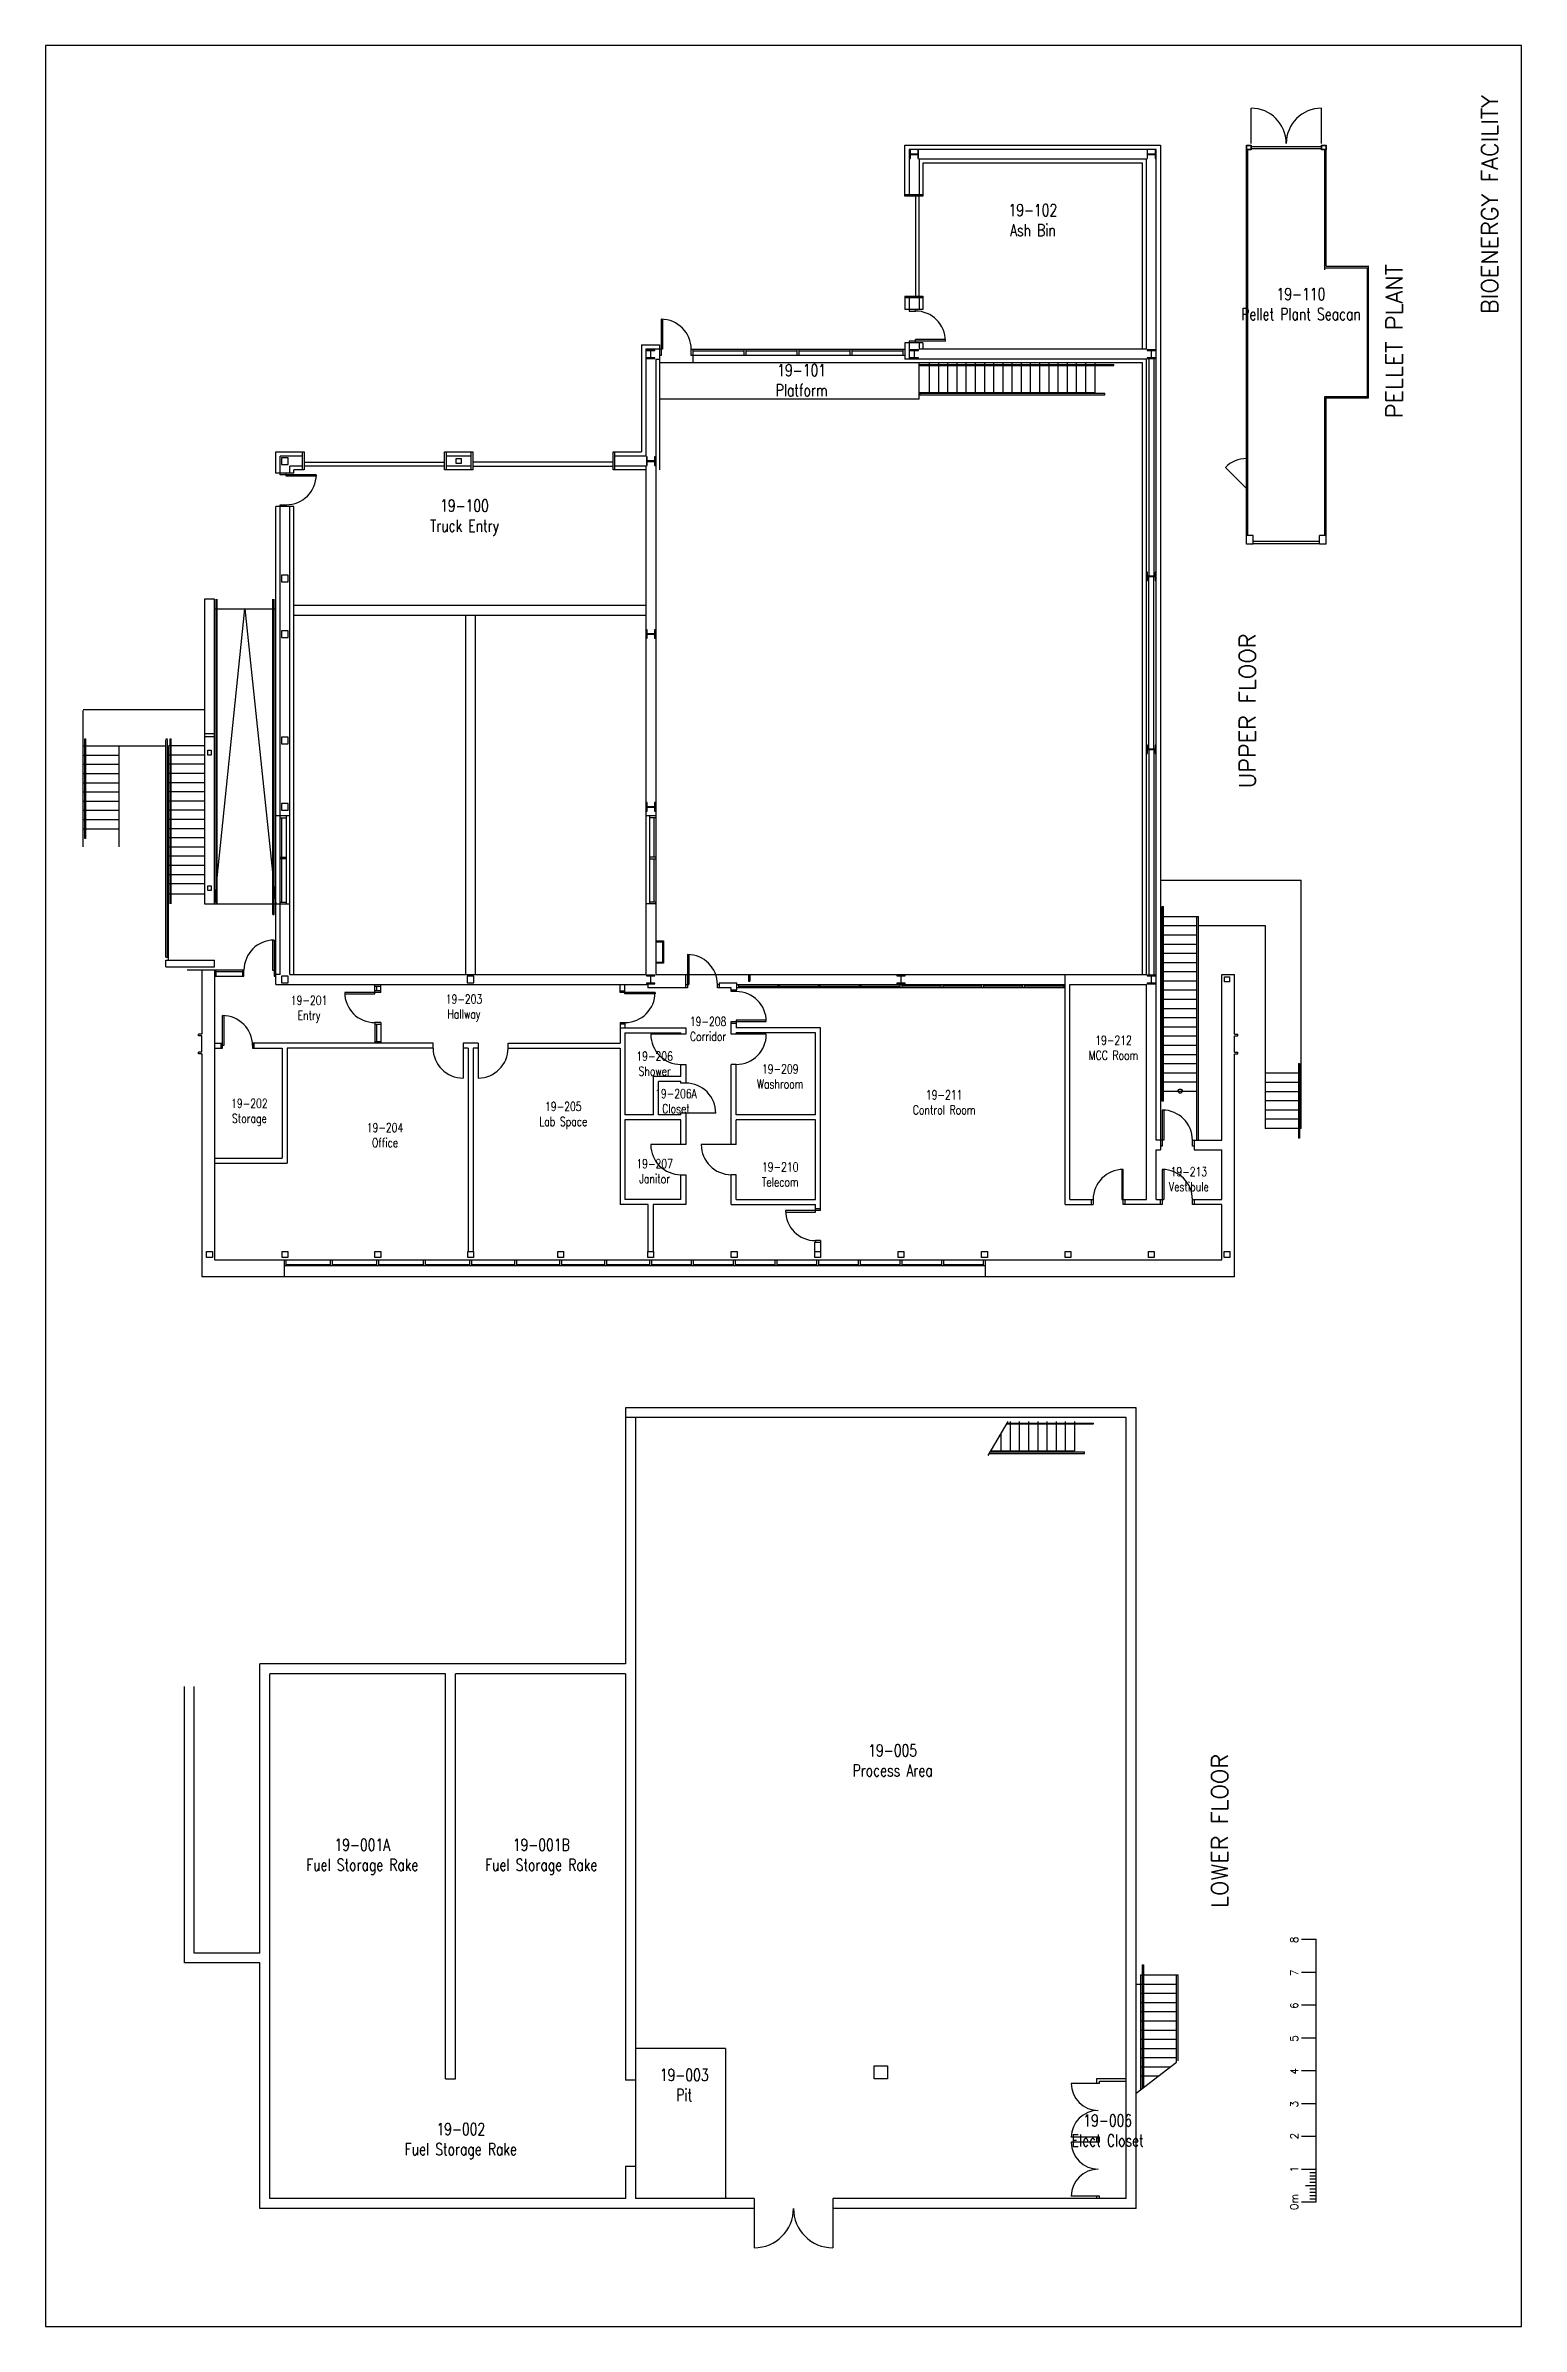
# Model space of a CAD drawing. Extents: x 11182 to 734459, y -1391328 to 152085.
# Drawn here: x 484886 to 529815, y -1230429 to -1160992 of the extents above; entities that cross this region are included whole.
import ezdxf
from ezdxf.enums import TextEntityAlignment as Align

# ---------------------------------------------------------------- set-up
doc = ezdxf.new("R2010")
doc.units = 0
doc.header["$LTSCALE"] = 500
doc.header["$MEASUREMENT"] = 0
doc.layers.get('0').update_dxf_attribs({"linetype": 'CONTINUOUS'})
doc.layers.add('0_Defpoints', color=106, linetype='CONTINUOUS', plot=False)
for name, color, linetype in [('0_room_data', 7, 'CONTINUOUS'), ('0_text', 7, 'CONTINUOUS'), ('1_Wall_Exist', 251, 'CONTINUOUS'), ('3_Text', 7, 'CONTINUOUS')]:
    doc.layers.add(name, color=color, linetype=linetype)
doc.styles.add('1_200', font='simplex.shx', dxfattribs={"width": 0.75, "height": 460})
doc.styles.get("Standard").update_dxf_attribs({"font": 'ROMANS', "height": 200})

msp = doc.modelspace()

# ---------------------------------------------------------------- texts
at = {"layer": '0_text'}
msp.add_text('BIOENERGY FACILITY', height=500, rotation=90, dxfattribs=at).set_placement((529102, -1169165))
for s, p in [('8', (522899, -1218664)), ('7', (522899, -1219664)), ('6', (522899, -1220664)), ('5', (522899, -1221664)), ('4', (522899, -1222664)), ('3', (522899, -1223664)), ('2', (522899, -1224641)), ('1', (522899, -1225641)), ('0m', (522899, -1226641))]:
    msp.add_text(s, height=231, rotation=90, dxfattribs=at).set_placement(p, align=Align.MIDDLE_CENTER)
at = {"layer": '0_text', "char_height": 500, "width": 17006.23, "attachment_point": 1, "rotation": 90}
for s, insert in [('PELLET PLANT', (525691, -1172335)), ('UPPER FLOOR', (521224, -1183602)), ('LOWER FLOOR', (520381, -1217692))]:
    msp.add_mtext(s, dxfattribs=dict(at, insert=insert))

# ---------------------------------------------------------------- blocks, each defined once
blk = doc.blocks.new('room_data')
at = {"layer": '3_Text', "style": '1_200', "width": 0.75}
for tag, p in [('ROOMNUM', (0, 0)), ('ROOMUSE', (0, -575))]:
    blk.add_attdef(tag, text='', height=345, dxfattribs=at).set_placement(p, align=Align.MIDDLE_CENTER)

# ---------------------------------------------------------------- linework, layer by layer
for p, q in [((523124, -1218641), (523569, -1218641)), ((523569, -1226641), (523569, -1218641)), ((523124, -1219641), (523569, -1219641)), ((523124, -1220641), (523569, -1220641)), ((523124, -1221641), (523569, -1221641)), ((523124, -1222641), (523569, -1222641)), ((523124, -1223641), (523569, -1223641)), ((523124, -1224641), (523569, -1224641)), ((523124, -1225641), (523569, -1225641)), ((523238, -1226141), (523569, -1226141)), ((523370, -1225741), (523569, -1225741)), ((523370, -1225841), (523569, -1225841)), ((523370, -1225941), (523569, -1225941)), ((523370, -1226041), (523569, -1226041)), ((523370, -1226241), (523569, -1226241)), ((523124, -1226641), (523569, -1226641)), ((523370, -1226341), (523569, -1226341)), ((523370, -1226441), (523569, -1226441)), ((523370, -1226541), (523569, -1226541))]:
    msp.add_line(p, q)
at = {"layer": '0_Defpoints'}
msp.add_lwpolyline([(484886, -1230429), (529815, -1230429), (529815, -1160992), (484886, -1160992)], close=True, dxfattribs=at)
at = {"layer": '1_Wall_Exist'}
for p, q in [((521584, -1163970), (521584, -1162898)), ((523729, -1163970), (523729, -1162898)), ((511046, -1164020), (518833, -1164020)), ((511046, -1165573), (511046, -1164020)), ((518700, -1164153), (511180, -1164153)), ((511180, -1164153), (511180, -1165523)), ((511217, -1164175), (511200, -1164175)), ((511200, -1164175), (511200, -1164431)), ((511200, -1164431), (511217, -1164431)), ((511217, -1164298), (511217, -1164175)), ((511443, -1164298), (511217, -1164298)), ((511217, -1164431), (511217, -1164309)), ((511217, -1164309), (511443, -1164309)), ((511460, -1164175), (511443, -1164175)), ((511443, -1164175), (511443, -1164298)), ((511443, -1164309), (511443, -1164431)), ((511443, -1164431), (511460, -1164431)), ((511460, -1164431), (511460, -1164175)), ((518400, -1164453), (511480, -1164453)), ((511480, -1164453), (511480, -1165523)), ((518400, -1170238), (518400, -1164453)), ((518437, -1164175), (518420, -1164175)), ((518420, -1164175), (518420, -1164431)), ((518420, -1164431), (518437, -1164431)), ((518437, -1164298), (518437, -1164175)), ((518663, -1164298), (518437, -1164298)), ((518437, -1164431), (518437, -1164309)), ((518437, -1164309), (518663, -1164309)), ((518680, -1164175), (518663, -1164175)), ((518663, -1164175), (518663, -1164298)), ((518663, -1164309), (518663, -1164431)), ((518663, -1164431), (518680, -1164431)), ((518680, -1164431), (518680, -1164175)), ((518700, -1194313), (518700, -1164153)), ((518833, -1164020), (518833, -1194613)), ((521447, -1176166), (521447, -1164020)), ((521447, -1164020), (521587, -1164020)), ((521587, -1164160), (521447, -1164160)), ((521457, -1164150), (521457, -1164030)), ((521457, -1164030), (521577, -1164030)), ((521577, -1164150), (521457, -1164150)), ((521485, -1175905), (521485, -1164160)), ((521577, -1164030), (521577, -1164150)), ((521587, -1164020), (521587, -1164160)), ((523732, -1164075), (521587, -1164075)), ((521587, -1164125), (523732, -1164125)), ((523732, -1164160), (523732, -1164020)), ((523732, -1164020), (523872, -1164020)), ((523872, -1164160), (523732, -1164160)), ((523742, -1164150), (523742, -1164030)), ((523742, -1164030), (523862, -1164030)), ((523862, -1164150), (523742, -1164150)), ((523835, -1167817), (523835, -1164160)), ((523862, -1164030), (523862, -1164150)), ((523874, -1167710), (523872, -1164020)), ((523872, -1164020), (523872, -1164160)), ((518285, -1164568), (511595, -1164568)), ((511595, -1164568), (511595, -1165573)), ((518285, -1170238), (518285, -1164568)), ((511046, -1165523), (511595, -1165523)), ((511595, -1165573), (511046, -1165573)), ((511365, -1165573), (511365, -1168623)), ((511480, -1168623), (511480, -1165573)), ((523839, -1167755), (525127, -1167755)), ((523874, -1167710), (525174, -1167710)), ((525127, -1171672), (525126, -1167755)), ((525164, -1171713), (525164, -1167710)), ((525127, -1168206), (525165, -1168206)), ((525146, -1169111), (525146, -1168206)), ((511046, -1168623), (511046, -1169022)), ((511046, -1168623), (511595, -1168623)), ((511595, -1168673), (511046, -1168673)), ((511595, -1169022), (511046, -1169022)), ((511180, -1168673), (511180, -1169072)), ((511180, -1169072), (511365, -1169072)), ((511365, -1169072), (511365, -1169022)), ((511480, -1168673), (511480, -1169022)), ((511595, -1168623), (511595, -1169022)), ((525127, -1169111), (525165, -1169111)), ((503625, -1169323), (503625, -1170424)), ((503670, -1169323), (503670, -1170238)), ((511180, -1169987), (511180, -1170538)), ((512280, -1169987), (511180, -1169987)), ((512280, -1169942), (511365, -1169942)), ((511365, -1170038), (511365, -1169942)), ((512280, -1169987), (512280, -1169942)), ((503026, -1170105), (503575, -1170105)), ((503026, -1170105), (503026, -1173357)), ((503670, -1170238), (503160, -1170238)), ((503160, -1170238), (503160, -1173491)), ((503438, -1170256), (503182, -1170256)), ((503182, -1170256), (503182, -1170273)), ((503182, -1170273), (503304, -1170273)), ((503304, -1170499), (503182, -1170499)), ((503182, -1170499), (503182, -1170516)), ((503182, -1170516), (503438, -1170516)), ((503304, -1170273), (503304, -1170499)), ((503315, -1170499), (503315, -1170273)), ((503315, -1170273), (503438, -1170273)), ((503438, -1170499), (503315, -1170499)), ((503438, -1170273), (503438, -1170256)), ((503438, -1170516), (503438, -1170499)), ((503460, -1170538), (503575, -1170538)), ((503460, -1170538), (503460, -1189271)), ((503575, -1170105), (503575, -1173906)), ((503625, -1170424), (503575, -1170424)), ((518285, -1170653), (503575, -1170653)), ((504540, -1170238), (511046, -1170238)), ((504540, -1170424), (504540, -1170238)), ((511046, -1170424), (504540, -1170424)), ((504591, -1170238), (504591, -1170653)), ((504591, -1170288), (506154, -1170288)), ((506154, -1170424), (506154, -1170238)), ((506205, -1170238), (506205, -1170424)), ((506205, -1170288), (507768, -1170288)), ((507768, -1170424), (507768, -1170238)), ((507819, -1170238), (507819, -1170424)), ((507819, -1170288), (509382, -1170288)), ((509382, -1170424), (509382, -1170238)), ((509432, -1170238), (509432, -1170424)), ((509432, -1170288), (510995, -1170288)), ((510995, -1170424), (510995, -1170238)), ((511046, -1170038), (511046, -1170538)), ((511595, -1170038), (511046, -1170038)), ((518400, -1170538), (511046, -1170538)), ((511458, -1170256), (511202, -1170256)), ((511202, -1170256), (511202, -1170273)), ((511202, -1170273), (511325, -1170273)), ((511325, -1170499), (511202, -1170499)), ((511202, -1170499), (511202, -1170516)), ((511202, -1170516), (511458, -1170516)), ((511325, -1170273), (511325, -1170499)), ((511336, -1170499), (511336, -1170273)), ((511336, -1170273), (511458, -1170273)), ((511458, -1170499), (511336, -1170499)), ((511458, -1170273), (511458, -1170256)), ((511458, -1170516), (511458, -1170499)), ((511480, -1170038), (511480, -1170238)), ((518400, -1170238), (511480, -1170238)), ((511480, -1171753), (511480, -1170653)), ((511485, -1170703), (517405, -1170703)), ((511485, -1170733), (511485, -1170703)), ((511595, -1170038), (511595, -1170238)), ((511785, -1170653), (511785, -1170703)), ((512065, -1170653), (512065, -1170703)), ((512345, -1170653), (512345, -1170703)), ((512625, -1170653), (512625, -1170703)), ((512905, -1170653), (512905, -1170703)), ((513185, -1170653), (513185, -1170703)), ((513465, -1170653), (513465, -1170703)), ((513745, -1170653), (513745, -1170703)), ((514025, -1170653), (514025, -1170703)), ((514305, -1170653), (514305, -1170703)), ((514585, -1170653), (514585, -1170703)), ((514865, -1170653), (514865, -1170703)), ((515145, -1170653), (515145, -1170703)), ((515425, -1170653), (515425, -1170703)), ((515705, -1170653), (515705, -1170703)), ((515985, -1170653), (515985, -1170703)), ((516265, -1170653), (516265, -1170703)), ((516545, -1170653), (516545, -1170703)), ((516825, -1170653), (516825, -1170703)), ((517405, -1170733), (517405, -1170703)), ((518285, -1189273), (518285, -1170653)), ((518400, -1189273), (518400, -1170538)), ((518678, -1170256), (518422, -1170256)), ((518422, -1170256), (518422, -1170273)), ((518422, -1170273), (518544, -1170273)), ((518544, -1170499), (518422, -1170499)), ((518422, -1170499), (518422, -1170516)), ((518422, -1170516), (518678, -1170516)), ((518474, -1170510), (518474, -1177147)), ((518544, -1170273), (518544, -1170499)), ((518555, -1170499), (518555, -1170273)), ((518555, -1170273), (518678, -1170273)), ((518678, -1170499), (518555, -1170499)), ((518626, -1170510), (518626, -1177147)), ((518678, -1170273), (518678, -1170256)), ((518678, -1170516), (518678, -1170499)), ((521444, -1170178), (521481, -1170178)), ((511485, -1170733), (517405, -1170733)), ((511785, -1170733), (511785, -1171553)), ((512065, -1170733), (512065, -1171553)), ((512345, -1170733), (512345, -1171553)), ((512625, -1170733), (512625, -1171553)), ((512905, -1170733), (512905, -1171553)), ((513185, -1170733), (513185, -1171553)), ((513465, -1170733), (513465, -1171553)), ((513745, -1170733), (513745, -1171553)), ((514025, -1170733), (514025, -1171553)), ((514305, -1170733), (514305, -1171553)), ((514585, -1170733), (514585, -1171553)), ((514865, -1170733), (514865, -1171553)), ((515145, -1170733), (515145, -1171553)), ((515425, -1170733), (515425, -1171553)), ((515705, -1170733), (515705, -1171553)), ((515985, -1170733), (515985, -1171553)), ((516265, -1170733), (516265, -1171553)), ((516545, -1170733), (516545, -1171553)), ((516825, -1170733), (516825, -1171553)), ((521444, -1171378), (521481, -1171378)), ((511480, -1171753), (503575, -1171753)), ((511480, -1171553), (516825, -1171553)), ((511505, -1171578), (517130, -1171578)), ((511505, -1171578), (511505, -1171628)), ((511505, -1171628), (517130, -1171628)), ((517130, -1171628), (517130, -1171578)), ((523832, -1171675), (525127, -1171672)), ((523835, -1175905), (523832, -1171675)), ((523864, -1171713), (525164, -1171713)), ((523872, -1176166), (523870, -1171713)), ((491891, -1173357), (492759, -1173357, 0)), ((491891, -1174006), (491891, -1173357)), ((492709, -1173906, 0), (492709, -1173357, 0)), ((492759, -1173357, 0), (492759, -1173906, 0)), ((497026, -1173357, 0), (497893, -1173357, 0)), ((497026, -1173906, 0), (497026, -1173357, 0)), ((497076, -1173357, 0), (497076, -1173906, 0)), ((497843, -1173906, 0), (497843, -1173357, 0)), ((497893, -1173357, 0), (497893, -1173906, 0)), ((502160, -1173357, 0), (503024, -1173357)), ((502160, -1173906, 0), (502160, -1173357, 0)), ((502210, -1173357, 0), (502210, -1173906, 0)), ((492440, -1174006), (491891, -1174006)), ((492709, -1173491), (492025, -1173491)), ((492025, -1174057), (492025, -1173491)), ((493125, -1174057), (492025, -1174057)), ((492274, -1173542), (492071, -1173542)), ((492071, -1173542), (492071, -1173745)), ((492071, -1173745), (492274, -1173745)), ((492210, -1174102), (492210, -1174006)), ((493125, -1174102), (492210, -1174102)), ((492274, -1173745), (492274, -1173542)), ((492709, -1173791), (492325, -1173791)), ((492325, -1174006), (492325, -1173795)), ((492759, -1173906, 0), (492440, -1173906)), ((492440, -1174006), (492440, -1173906)), ((492759, -1173676), (497026, -1173676)), ((497026, -1173791), (492759, -1173791)), ((493125, -1174057), (493125, -1174102)), ((497893, -1173906, 0), (497026, -1173906, 0)), ((497843, -1173491), (497076, -1173491)), ((497843, -1173791), (497076, -1173791)), ((497384, -1173567), (497536, -1173567)), ((497384, -1173719), (497384, -1173567)), ((497536, -1173719), (497384, -1173719)), ((497536, -1173567), (497536, -1173719)), ((502160, -1173676), (497893, -1173676)), ((497893, -1173791), (502160, -1173791)), ((503158, -1173906), (502160, -1173906, 0)), ((503158, -1173491), (502210, -1173491)), ((503158, -1173791), (502210, -1173791)), ((503160, -1173791), (503160, -1189273)), ((503197, -1173515), (503180, -1173515)), ((503180, -1173515), (503180, -1173771)), ((503180, -1173771), (503197, -1173771)), ((503197, -1173638), (503197, -1173515)), ((503423, -1173638), (503197, -1173638)), ((503197, -1173771), (503197, -1173649)), ((503197, -1173649), (503423, -1173649)), ((503440, -1173515), (503423, -1173515)), ((503423, -1173515), (503423, -1173638)), ((503423, -1173649), (503423, -1173771)), ((503423, -1173771), (503440, -1173771)), ((503440, -1173771), (503440, -1173515)), ((521445, -1174472), (520805, -1173832)), ((521445, -1173569), (521482, -1173569)), ((521464, -1174472), (521464, -1173567)), ((521445, -1174472), (521483, -1174472)), ((491891, -1189573, 0), (491891, -1175022)), ((492440, -1175022), (491891, -1175022)), ((492025, -1189273), (492025, -1174972)), ((492025, -1174972), (492210, -1174972)), ((492210, -1174972), (492210, -1175022)), ((492325, -1189273), (492325, -1175022)), ((492440, -1189273), (492440, -1175022)), ((521654, -1175906), (521445, -1175906)), ((521654, -1176167), (521445, -1176167)), ((521654, -1176167), (521654, -1175906)), ((523664, -1176087), (521656, -1176087)), ((523664, -1176158), (521656, -1176158)), ((523664, -1176166), (523664, -1175905)), ((523872, -1175905), (523664, -1175905)), ((523872, -1176166), (523664, -1176166)), ((492274, -1177115), (492071, -1177115)), ((492071, -1177115), (492071, -1177318)), ((492071, -1177318), (492274, -1177318)), ((492274, -1177318), (492274, -1177115)), ((518437, -1177023), (518420, -1177023)), ((518420, -1177023), (518420, -1177279)), ((518420, -1177279), (518437, -1177279)), ((518437, -1177145), (518437, -1177023)), ((518663, -1177145), (518437, -1177145)), ((518437, -1177279), (518437, -1177156)), ((518437, -1177156), (518663, -1177156)), ((518474, -1182410), (518474, -1177154)), ((518626, -1182410), (518626, -1177154)), ((518680, -1177023), (518663, -1177023)), ((518663, -1177023), (518663, -1177145)), ((518663, -1177156), (518663, -1177279)), ((518663, -1177279), (518680, -1177279)), ((518680, -1177279), (518680, -1177023)), ((489725, -1177840), (489725, -1187118)), ((490025, -1177840, 0), (489725, -1177840, 0)), ((490025, -1187118), (490025, -1177840)), ((490025, -1178140, 0), (491891, -1178140, 0)), ((490025, -1187118, 0), (490950, -1178140, 0)), ((490075, -1187118), (490075, -1177840, 0)), ((490113, -1187118), (490113, -1177840, 0)), ((490950, -1178140, 0), (491891, -1187118, 0)), ((491803, -1187440), (491803, -1177840, 0)), ((491841, -1187440), (491841, -1177840, 0)), ((503160, -1178038), (492440, -1178038)), ((503158, -1178338), (492440, -1178338)), ((497675, -1189273), (497675, -1178338)), ((497975, -1189273), (497975, -1178338)), ((492274, -1178806), (492071, -1178806)), ((492071, -1178806), (492071, -1179009)), ((492071, -1179009), (492274, -1179009)), ((492274, -1179009), (492274, -1178806)), ((503197, -1178779), (503180, -1178779)), ((503180, -1178779), (503180, -1179035)), ((503180, -1179035), (503197, -1179035)), ((503197, -1178902), (503197, -1178779)), ((503423, -1178902), (503197, -1178902)), ((503197, -1179035), (503197, -1178913)), ((503197, -1178913), (503423, -1178913)), ((503440, -1178779), (503423, -1178779)), ((503423, -1178779), (503423, -1178902)), ((503423, -1178913), (503423, -1179035)), ((503423, -1179035), (503440, -1179035)), ((503440, -1179035), (503440, -1178779)), ((489725, -1181213, 0), (486025, -1181213, 0)), ((486025, -1185382), (486025, -1181235)), ((486025, -1182313, 0), (488550, -1182313, 0)), ((486075, -1185133), (486075, -1182101)), ((486075, -1182101, 0), (486113, -1182101)), ((486113, -1185133), (486113, -1182101)), ((487125, -1185382), (487125, -1182335)), ((488550, -1182101, 0), (488600, -1182101, 0)), ((488550, -1188740), (488550, -1182123)), ((488600, -1188740), (488600, -1182123)), ((488675, -1182313, 0), (488625, -1182313, 0)), ((488625, -1188840), (488625, -1182335)), ((488675, -1187118), (488675, -1182101)), ((488675, -1182101, 0), (488713, -1182101)), ((488713, -1187118), (488713, -1182101)), ((489725, -1182313, 0), (488713, -1182313, 0)), ((490025, -1181940), (489725, -1181940)), ((490025, -1182040), (489725, -1182040)), ((489820, -1182440), (489930, -1182440)), ((489820, -1182590), (489820, -1182440)), ((489930, -1182440), (489930, -1182590)), ((492274, -1182047), (492071, -1182047)), ((492071, -1182047), (492071, -1182250)), ((492071, -1182250), (492274, -1182250)), ((492274, -1182250), (492274, -1182047)), ((518437, -1182285), (518420, -1182285)), ((518420, -1182285), (518420, -1182541)), ((518437, -1182407), (518437, -1182285)), ((518663, -1182407), (518437, -1182407)), ((518437, -1182541), (518437, -1182418)), ((518437, -1182418), (518663, -1182418)), ((518474, -1182416), (518474, -1189299)), ((518626, -1182416), (518626, -1189299)), ((518680, -1182285), (518663, -1182285)), ((518663, -1182285), (518663, -1182407)), ((518663, -1182418), (518663, -1182541)), ((518680, -1182541), (518680, -1182285)), ((486025, -1182593, 0), (487125, -1182593, 0)), ((486025, -1182873, 0), (487125, -1182873, 0)), ((486025, -1183153, 0), (487125, -1183153, 0)), ((488675, -1182593, 0), (488625, -1182593, 0)), ((488675, -1182873, 0), (488625, -1182873, 0)), ((488675, -1183153, 0), (488625, -1183153, 0)), ((489725, -1182593, 0), (488713, -1182593, 0)), ((489725, -1182873, 0), (488713, -1182873, 0)), ((489725, -1183153, 0), (488713, -1183153, 0)), ((489930, -1182590), (489820, -1182590)), ((518420, -1182541), (518437, -1182541)), ((518663, -1182541), (518680, -1182541)), ((486025, -1183433, 0), (487125, -1183433, 0)), ((486025, -1183713, 0), (487125, -1183713, 0)), ((488675, -1183433, 0), (488625, -1183433, 0)), ((488675, -1183713, 0), (488625, -1183713, 0)), ((489725, -1183433, 0), (488713, -1183433, 0)), ((489725, -1183713, 0), (488713, -1183713, 0)), ((486025, -1183993, 0), (487125, -1183993, 0)), ((486025, -1184273, 0), (487125, -1184273, 0)), ((486025, -1184553, 0), (487125, -1184553, 0)), ((488675, -1183993, 0), (488625, -1183993, 0)), ((488675, -1184273, 0), (488625, -1184273, 0)), ((488675, -1184553, 0), (488625, -1184553, 0)), ((489725, -1183993, 0), (488713, -1183993, 0)), ((489725, -1184273, 0), (488713, -1184273, 0)), ((489725, -1184553, 0), (488713, -1184553, 0)), ((492325, -1184446), (491891, -1184446)), ((492025, -1184497), (492210, -1184497)), ((492274, -1184066), (492071, -1184066)), ((492071, -1184066), (492071, -1184269)), ((492071, -1184269), (492274, -1184269)), ((492075, -1185698, 0), (492075, -1184497)), ((492210, -1184446), (492210, -1187118)), ((492274, -1184269), (492274, -1184066)), ((503460, -1184446), (503160, -1184446)), ((503197, -1184039), (503180, -1184039)), ((503180, -1184039), (503180, -1184295)), ((503180, -1184295), (503197, -1184295)), ((503197, -1184162), (503197, -1184039)), ((503423, -1184162), (503197, -1184162)), ((503197, -1184295), (503197, -1184173)), ((503197, -1184173), (503423, -1184173)), ((503274, -1184446), (503274, -1187118)), ((503460, -1184497), (503274, -1184497)), ((503410, -1185698, 0), (503410, -1184497)), ((503440, -1184039), (503423, -1184039)), ((503423, -1184039), (503423, -1184162)), ((503423, -1184173), (503423, -1184295)), ((503423, -1184295), (503440, -1184295)), ((503440, -1184295), (503440, -1184039)), ((486025, -1184833, 0), (487125, -1184833, 0)), ((486113, -1185133), (486075, -1185133, 0)), ((488675, -1184833, 0), (488625, -1184833, 0)), ((488675, -1185113, 0), (488625, -1185113, 0)), ((489725, -1184833, 0), (488713, -1184833, 0)), ((489725, -1185113, 0), (488713, -1185113, 0)), ((488675, -1185393, 0), (488625, -1185393, 0)), ((488675, -1185673, 0), (488625, -1185673, 0)), ((488675, -1185953, 0), (488625, -1185953, 0)), ((489725, -1185393, 0), (488713, -1185393, 0)), ((489725, -1185673, 0), (488713, -1185673, 0)), ((489725, -1185953, 0), (488713, -1185953, 0)), ((492025, -1185698, 0), (492210, -1185698, 0)), ((492210, -1185749, 0), (492025, -1185749, 0)), ((492075, -1187067, 0), (492075, -1185749, 0)), ((503460, -1185698, 0), (503274, -1185698, 0)), ((503274, -1185749, 0), (503460, -1185749, 0)), ((503410, -1187067, 0), (503410, -1185749, 0)), ((488675, -1186233, 0), (488625, -1186233, 0)), ((488675, -1186513, 0), (488625, -1186513, 0)), ((489725, -1186233, 0), (488713, -1186233, 0)), ((489725, -1186513, 0), (488713, -1186513, 0)), ((489820, -1186568), (489930, -1186568)), ((489820, -1186718), (489820, -1186568)), ((489930, -1186568), (489930, -1186718)), ((518833, -1186403), (523115, -1186403)), ((523115, -1193959, 0), (523115, -1186403, 0)), ((488625, -1186818, 0), (488675, -1186818, 0)), ((488713, -1186818, 0), (489725, -1186818, 0)), ((489725, -1187118), (491803, -1187118)), ((489930, -1186718), (489820, -1186718)), ((491841, -1187118), (492325, -1187118)), ((492025, -1187067), (492210, -1187067)), ((503460, -1187118), (503160, -1187118)), ((503460, -1187067), (503274, -1187067)), ((518883, -1193123), (518883, -1187203)), ((518883, -1187203), (518921, -1187203)), ((518921, -1193123), (518921, -1187203)), ((491803, -1187440), (491841, -1187440)), ((518833, -1187503), (518883, -1187503)), ((518833, -1187783), (518883, -1187783)), ((518833, -1188063, 0), (518883, -1188063, 0)), ((518921, -1187503), (519983, -1187503)), ((518921, -1187783), (519933, -1187783)), ((518921, -1188063, 0), (519933, -1188063, 0)), ((519933, -1194323), (519933, -1187503)), ((519983, -1194323), (519983, -1187503)), ((519983, -1187783), (522015, -1187783)), ((522015, -1187783, 0), (522015, -1193959, 0)), ((488550, -1188740), (488600, -1188740)), ((491840, -1188225), (491795, -1188225)), ((491795, -1188225), (491795, -1189140)), ((491840, -1188225), (491840, -1189326)), ((503460, -1188248), (503696, -1188248)), ((503460, -1188273), (503671, -1188273)), ((503671, -1188273), (503671, -1188904)), ((503696, -1188248), (503696, -1188929)), ((504425, -1188663), (504470, -1188663)), ((504425, -1188663), (504425, -1189678)), ((504470, -1188663), (504470, -1189578)), ((518833, -1188343, 0), (518883, -1188343, 0)), ((518833, -1188623, 0), (518883, -1188623, 0)), ((518921, -1188343, 0), (519933, -1188343, 0)), ((518921, -1188623, 0), (519933, -1188623, 0)), ((488550, -1188840), (490025, -1188840)), ((488550, -1189040), (488550, -1188840)), ((488550, -1189040), (490025, -1189040)), ((490925, -1189140), (489191, -1189140)), ((489640, -1189140), (489640, -1191088)), ((490025, -1189040), (490025, -1188840)), ((490025, -1189140), (490025, -1197956)), ((490025, -1189326), (490925, -1189326)), ((490075, -1189326), (490075, -1189140)), ((490875, -1189190), (490075, -1189190)), ((490875, -1189140), (490875, -1189326)), ((490925, -1189326), (490925, -1189140)), ((491795, -1189140), (491891, -1189140)), ((491840, -1189326), (491891, -1189326)), ((492025, -1189273), (491891, -1189273)), ((492274, -1189322), (492071, -1189322)), ((492071, -1189322), (492071, -1189525)), ((492274, -1189525), (492274, -1189322)), ((492325, -1189273), (503160, -1189273)), ((497925, -1189322), (497722, -1189322)), ((497722, -1189322), (497722, -1189525)), ((497925, -1189525), (497925, -1189322)), ((503438, -1189293), (503182, -1189293)), ((503182, -1189293), (503182, -1189310)), ((503182, -1189310), (503304, -1189310)), ((503304, -1189310), (503304, -1189536)), ((503315, -1189536), (503315, -1189310)), ((503315, -1189310), (503438, -1189310)), ((503438, -1189310), (503438, -1189293)), ((503671, -1188904), (503460, -1188904)), ((503696, -1188929), (503460, -1188929)), ((503460, -1189273), (518400, -1189273)), ((504375, -1189678), (504375, -1189273)), ((506280, -1189273), (506280, -1189478)), ((506330, -1189273), (506330, -1189478)), ((511058, -1189293), (510802, -1189293)), ((510802, -1189293), (510802, -1189310)), ((510802, -1189310), (510924, -1189310)), ((510924, -1189310), (510924, -1189536)), ((510935, -1189536), (510935, -1189310)), ((510935, -1189310), (511058, -1189310)), ((511058, -1189310), (511058, -1189293)), ((515922, -1196273), (515922, -1189273)), ((518678, -1189293), (518422, -1189293)), ((518422, -1189293), (518422, -1189310)), ((518422, -1189310), (518544, -1189310)), ((518544, -1189310), (518544, -1189536)), ((518555, -1189536), (518555, -1189310)), ((518555, -1189310), (518678, -1189310)), ((518678, -1189310), (518678, -1189293)), ((518833, -1188903), (518883, -1188903)), ((518833, -1189183, 0), (518883, -1189183, 0)), ((518921, -1188903), (519933, -1188903)), ((518921, -1189183, 0), (519933, -1189183, 0)), ((520700, -1194313), (520700, -1189273)), ((520700, -1189273), (521085, -1189273)), ((520772, -1189347), (520924, -1189347)), ((520772, -1189499), (520772, -1189347)), ((520924, -1189347), (520924, -1189499)), ((521085, -1191088), (521085, -1189273)), ((491891, -1189573), (503222, -1189573)), ((492071, -1189525), (492274, -1189525)), ((495092, -1189820), (493992, -1189820)), ((493992, -1189820), (493992, -1189865)), ((493992, -1189865), (494907, -1189865)), ((494907, -1189865), (494907, -1189573)), ((494907, -1189624), (495092, -1189624)), ((495092, -1189769), (494907, -1189769)), ((494957, -1189624), (494957, -1189769)), ((495092, -1189820), (495092, -1189573)), ((497722, -1189525), (497925, -1189525)), ((502375, -1189820), (502375, -1189573)), ((502375, -1189769), (502525, -1189769)), ((503440, -1189820), (502375, -1189820)), ((502525, -1189865), (502525, -1189573)), ((503440, -1189865), (502525, -1189865)), ((503304, -1189536), (503182, -1189536)), ((503182, -1189536), (503182, -1189553)), ((503182, -1189553), (503438, -1189553)), ((503222, -1189573), (503222, -1189678)), ((504425, -1189678), (503222, -1189678)), ((503438, -1189536), (503315, -1189536)), ((503438, -1189553), (503438, -1189536)), ((503440, -1189820), (503440, -1189865)), ((504375, -1189578), (504470, -1189578)), ((505340, -1189578), (505391, -1189578)), ((505340, -1189678), (505340, -1189578)), ((505762, -1189678), (505340, -1189678)), ((505391, -1189528), (505932, -1189528)), ((505391, -1189528), (505391, -1189678)), ((505762, -1189792), (505762, -1189678)), ((505762, -1189742), (505932, -1189742)), ((505912, -1189792), (505762, -1189792)), ((505912, -1189742), (505912, -1189792)), ((505932, -1189742), (505932, -1189528)), ((505932, -1189578), (515922, -1189578)), ((515922, -1189678), (505932, -1189678)), ((505983, -1189578), (505983, -1189678)), ((505988, -1189628), (507179, -1189628)), ((506280, -1189478), (506330, -1189478)), ((507179, -1189578), (507179, -1189678)), ((507230, -1189678), (507230, -1189578)), ((507230, -1189628), (508421, -1189628)), ((508421, -1189578), (508421, -1189678)), ((508471, -1189678), (508471, -1189578)), ((508471, -1189628), (509662, -1189628)), ((509662, -1189578), (509662, -1189678)), ((509713, -1189678), (509713, -1189578)), ((509713, -1189628), (510904, -1189628)), ((510924, -1189536), (510802, -1189536)), ((510802, -1189536), (510802, -1189553)), ((510802, -1189553), (511058, -1189553)), ((510904, -1189678), (510904, -1189578)), ((511058, -1189536), (510935, -1189536)), ((510955, -1189578), (510955, -1189678)), ((512146, -1189628), (510955, -1189628)), ((511058, -1189553), (511058, -1189536)), ((512146, -1189678), (512146, -1189578)), ((512197, -1189578), (512197, -1189678)), ((513388, -1189628), (512197, -1189628)), ((513388, -1189678), (513388, -1189578)), ((513438, -1189578), (513438, -1189678)), ((514629, -1189628), (513438, -1189628)), ((514629, -1189678), (514629, -1189578)), ((514680, -1189578), (514680, -1189678)), ((515871, -1189628), (514680, -1189628)), ((515871, -1189578), (515871, -1189678)), ((516072, -1196123), (516072, -1189573)), ((516072, -1189573), (518400, -1189573)), ((518400, -1196123), (518400, -1189573)), ((518544, -1189536), (518422, -1189536)), ((518422, -1189536), (518422, -1189553)), ((518422, -1189553), (518678, -1189553)), ((518678, -1189536), (518555, -1189536)), ((518678, -1189553), (518678, -1189536)), ((518833, -1189463), (518883, -1189463)), ((518833, -1189743, 0), (518883, -1189743, 0)), ((518833, -1190023), (518883, -1190023)), ((518921, -1189463), (519933, -1189463)), ((518921, -1189743, 0), (519933, -1189743, 0)), ((518921, -1190023), (519933, -1190023)), ((520924, -1189499), (520772, -1189499)), ((490271, -1191511), (490271, -1190521)), ((490271, -1190521), (490316, -1190521)), ((490316, -1190521), (490316, -1191436)), ((494907, -1190735), (494907, -1191361)), ((495092, -1190735), (494907, -1190735)), ((494907, -1190785), (495092, -1190785)), ((494957, -1190785), (494957, -1191311)), ((495092, -1190735), (495092, -1191361)), ((502375, -1190735), (502375, -1191361)), ((502375, -1190735), (502525, -1190735)), ((502525, -1190785), (502375, -1190785)), ((502525, -1190735), (502525, -1190893)), ((505762, -1191093), (505762, -1190707)), ((505762, -1190707), (506827, -1190707)), ((505762, -1190758), (505912, -1190758)), ((506827, -1190662), (505912, -1190662)), ((505912, -1190662), (505912, -1190758)), ((505912, -1190758), (505912, -1190893)), ((506827, -1190707), (506827, -1190662)), ((518833, -1190303, 0), (518883, -1190303, 0)), ((518833, -1190583, 0), (518883, -1190583, 0)), ((518921, -1190303, 0), (519933, -1190303, 0)), ((518921, -1190583, 0), (519933, -1190583, 0)), ((489640, -1191088), (489540, -1191088)), ((489540, -1191138), (489540, -1191088)), ((489640, -1191138), (489540, -1191138)), ((489640, -1191638), (489640, -1191138)), ((490025, -1191361), (490271, -1191361)), ((490025, -1191511), (490271, -1191511)), ((490220, -1191361), (490220, -1191511)), ((490316, -1191436), (490271, -1191436)), ((496681, -1191361), (491186, -1191361)), ((491186, -1191361), (491186, -1191511)), ((491186, -1191511), (492087, -1191511)), ((491237, -1191511), (491237, -1191361)), ((492087, -1191511), (492087, -1194864)), ((496681, -1191511), (492237, -1191511)), ((492237, -1191511), (492237, -1195014)), ((494907, -1191311), (495092, -1191311)), ((496681, -1191511), (496681, -1191361)), ((498051, -1191361), (497596, -1191361)), ((497596, -1191361), (497596, -1192426)), ((497749, -1191511), (497596, -1191511)), ((497749, -1191511), (497749, -1197709)), ((497899, -1191511), (497899, -1197709)), ((498051, -1191511), (497899, -1191511)), ((498051, -1191361), (498051, -1192426)), ((498966, -1191511), (498966, -1191361)), ((498966, -1191361), (502375, -1191361)), ((498966, -1191511), (502375, -1191511)), ((502375, -1190893), (504375, -1190893)), ((502375, -1191511), (502375, -1196273)), ((502525, -1191043), (502525, -1193543)), ((502525, -1191043), (504225, -1191043)), ((504375, -1191093), (503310, -1191093)), ((504225, -1191093), (504225, -1191043)), ((504375, -1190893), (504375, -1191093)), ((506827, -1191093), (505762, -1191093)), ((508477, -1190893), (505912, -1190893)), ((505912, -1191093), (505912, -1191043)), ((508327, -1191043), (505912, -1191043)), ((508327, -1193543), (508327, -1191043)), ((508477, -1196459), (508477, -1190893)), ((518833, -1190863, 0), (518883, -1190863, 0)), ((518833, -1191143, 0), (519933, -1191143, 0)), ((518833, -1191423), (518883, -1191423)), ((518921, -1190863, 0), (519933, -1190863, 0)), ((518921, -1191423), (519933, -1191423)), ((521085, -1191088), (521185, -1191088)), ((521085, -1191638), (521085, -1191138)), ((521085, -1191138), (521185, -1191138)), ((521185, -1191138), (521185, -1191088)), ((489640, -1191638), (489540, -1191638)), ((489540, -1191688), (489540, -1191638)), ((489640, -1191688), (489540, -1191688)), ((489640, -1191688), (489640, -1198473)), ((504225, -1192378), (504225, -1192008)), ((504225, -1192008), (504375, -1192008)), ((504375, -1192008), (504375, -1192578)), ((505762, -1194451), (505762, -1192008)), ((505912, -1192008), (505762, -1192008)), ((505912, -1193543), (505912, -1192008)), ((518833, -1191703), (518883, -1191703)), ((518833, -1191983), (518883, -1191983)), ((518921, -1191703), (519933, -1191703)), ((518921, -1191983), (519933, -1191983)), ((521085, -1191638), (521185, -1191638)), ((521085, -1198473), (521085, -1191688)), ((521085, -1191688), (521185, -1191688)), ((521185, -1191688), (521185, -1191638)), ((523027, -1191979, 0), (523065, -1191979, 0)), ((523027, -1191979, 0), (523027, -1194259, 0)), ((523065, -1191979, 0), (523065, -1194259, 0)), ((503397, -1193543), (503397, -1192378)), ((504225, -1192378), (503397, -1192378)), ((503547, -1193543), (503547, -1192528)), ((504225, -1192528), (503547, -1192528)), ((504225, -1192578), (504225, -1192528)), ((504375, -1192578), (504225, -1192578)), ((518833, -1192263), (518883, -1192263)), ((518833, -1192543), (518883, -1192543)), ((518833, -1192823), (518883, -1192823)), ((518921, -1192263), (519933, -1192263)), ((518921, -1192543), (519933, -1192543)), ((518921, -1192823), (519933, -1192823)), ((523027, -1192279, 0), (522015, -1192279, 0)), ((523027, -1192559, 0), (522015, -1192559, 0)), ((523027, -1192839, 0), (522015, -1192839, 0)), ((523115, -1192279, 0), (523065, -1192279, 0)), ((523115, -1192559, 0), (523065, -1192559, 0)), ((523115, -1192839, 0), (523065, -1192839, 0)), ((503397, -1193543), (502525, -1193543)), ((504225, -1193543), (503547, -1193543)), ((504225, -1193543), (504225, -1193493)), ((505290, -1193493), (504225, -1193493)), ((504375, -1193493), (504375, -1194451)), ((508327, -1193543), (505912, -1193543)), ((518921, -1193123), (518883, -1193123)), ((518884, -1193398), (518929, -1193398)), ((518884, -1193398), (518884, -1194499)), ((518929, -1193398), (518929, -1194313)), ((523027, -1193119, 0), (522015, -1193119, 0)), ((523027, -1193399, 0), (522015, -1193399, 0)), ((523115, -1193119, 0), (523065, -1193119, 0)), ((523115, -1193399, 0), (523065, -1193399, 0)), ((502525, -1193693), (502525, -1196123)), ((504225, -1193693), (502525, -1193693)), ((504225, -1194451), (504225, -1193693)), ((505912, -1194451), (505912, -1193693)), ((508327, -1193693), (505912, -1193693)), ((508327, -1196123), (508327, -1193693)), ((523027, -1193679, 0), (522015, -1193679, 0)), ((523027, -1193959, 0), (522015, -1193959, 0)), ((523065, -1194259, 0), (523027, -1194259, 0)), ((523115, -1193679, 0), (523065, -1193679, 0)), ((523115, -1193959, 0), (523065, -1193959, 0)), ((490025, -1194864), (492087, -1194864)), ((504375, -1194451), (503310, -1194451)), ((505912, -1194451), (504847, -1194451)), ((518929, -1194313), (518700, -1194313)), ((518700, -1196121), (518700, -1194613)), ((518700, -1194613), (518833, -1194613)), ((518884, -1194499), (518833, -1194499)), ((519798, -1194313), (520700, -1194313)), ((519799, -1194499), (519799, -1194313)), ((519849, -1194499), (519799, -1194499)), ((519849, -1194313), (519849, -1194613)), ((519849, -1194613), (520700, -1194613)), ((520700, -1196123), (520700, -1194613)), ((490025, -1195014), (492237, -1195014)), ((504225, -1196123), (504225, -1195366)), ((504225, -1195366), (504375, -1195366)), ((504375, -1195366), (504375, -1196273)), ((505762, -1196273), (505762, -1195366)), ((505912, -1195366), (505762, -1195366)), ((505912, -1196123), (505912, -1195366)), ((517693, -1195208), (517648, -1195208)), ((517648, -1195208), (517648, -1196123)), ((517693, -1196273), (517693, -1195208)), ((518884, -1195208), (518929, -1195208)), ((518884, -1195208), (518884, -1196273)), ((518929, -1195208), (518929, -1196123)), ((503235, -1196273), (502375, -1196273)), ((504225, -1196123), (502525, -1196123)), ((504375, -1196273), (503385, -1196273)), ((505762, -1196273), (508327, -1196273)), ((505912, -1196123), (508327, -1196123)), ((508327, -1196504), (508327, -1196273)), ((515922, -1196273), (516778, -1196273)), ((516072, -1196123), (516778, -1196123)), ((516727, -1196273), (516727, -1196123)), ((516778, -1196123), (516778, -1196273)), ((517648, -1196123), (518400, -1196123)), ((518884, -1196273), (517693, -1196273)), ((517744, -1196123), (517744, -1196273)), ((518700, -1196123), (518929, -1196123)), ((518833, -1196273), (518833, -1196123)), ((519799, -1196123), (520700, -1196123)), ((519799, -1196273), (519799, -1196123)), ((520700, -1196273), (519799, -1196273)), ((519849, -1196123), (519849, -1196273)), ((520700, -1197956), (520700, -1196273)), ((508477, -1196459), (507412, -1196459)), ((507412, -1196459), (507412, -1196504)), ((507412, -1196504), (508327, -1196504)), ((508477, -1196408), (508327, -1196408)), ((489787, -1197709), (489962, -1197709)), ((489787, -1197884), (489787, -1197709)), ((489962, -1197709), (489962, -1197884)), ((492087, -1197709), (492262, -1197709)), ((492087, -1197884), (492087, -1197709)), ((492262, -1197709), (492262, -1197884)), ((494912, -1197709), (495087, -1197709)), ((494912, -1197884), (494912, -1197709)), ((495087, -1197709), (495087, -1197884)), ((497737, -1197709), (497912, -1197709)), ((497737, -1197884), (497737, -1197709)), ((497912, -1197709), (497912, -1197884)), ((500480, -1197709), (500655, -1197709)), ((500480, -1197884), (500480, -1197709)), ((500655, -1197709), (500655, -1197884)), ((503222, -1197709), (503397, -1197709)), ((503222, -1197884), (503222, -1197709)), ((503397, -1197709), (503397, -1197884)), ((505762, -1197709), (505937, -1197709)), ((505762, -1197884), (505762, -1197709)), ((505937, -1197709), (505937, -1197884)), ((508302, -1197425), (508477, -1197425)), ((508302, -1197884), (508302, -1197425)), ((508302, -1197709), (508477, -1197709)), ((508477, -1197374), (508327, -1197374)), ((508327, -1197374), (508327, -1197425)), ((508477, -1197374), (508477, -1197884)), ((510842, -1197709), (511017, -1197709)), ((510842, -1197884), (510842, -1197709)), ((511017, -1197709), (511017, -1197884)), ((513382, -1197709), (513557, -1197709)), ((513382, -1197884), (513382, -1197709)), ((513557, -1197709), (513557, -1197884)), ((515922, -1197709), (516097, -1197709)), ((515922, -1197884), (515922, -1197709)), ((516097, -1197709), (516097, -1197884)), ((518462, -1197709), (518637, -1197709)), ((518462, -1197884), (518462, -1197709)), ((518637, -1197709), (518637, -1197884)), ((520762, -1197709), (520937, -1197709)), ((520762, -1197884), (520762, -1197709)), ((520937, -1197709), (520937, -1197884)), ((521085, -1198473), (489640, -1198473)), ((489962, -1197884), (489787, -1197884)), ((490025, -1197959), (520700, -1197959)), ((492262, -1197884), (492087, -1197884)), ((492149, -1197959), (492149, -1198473)), ((513495, -1198145), (492149, -1198145)), ((492200, -1197959), (492200, -1198145)), ((492200, -1198096), (493562, -1198096)), ((493562, -1198145), (493562, -1197959)), ((493612, -1197959), (493612, -1198145)), ((493612, -1198096), (494974, -1198096)), ((495087, -1197884), (494912, -1197884)), ((494974, -1198145), (494974, -1197959)), ((495025, -1197959), (495025, -1198145)), ((495025, -1198096), (496387, -1198096)), ((496387, -1198145), (496387, -1197959)), ((496437, -1197959), (496437, -1198145)), ((496437, -1198096), (497799, -1198096)), ((497912, -1197884), (497737, -1197884)), ((497799, -1198145), (497799, -1197959)), ((497850, -1197959), (497850, -1198145)), ((497850, -1198096), (499170, -1198096)), ((499170, -1198145), (499170, -1197959)), ((499221, -1197959), (499221, -1198145)), ((499221, -1198096), (500542, -1198096)), ((500655, -1197884), (500480, -1197884)), ((500542, -1198145), (500542, -1197959)), ((500592, -1197959), (500592, -1198145)), ((500592, -1198096), (501913, -1198096)), ((501913, -1198145), (501913, -1197959)), ((501964, -1197959), (501964, -1198145)), ((501964, -1198096), (503284, -1198096)), ((503397, -1197884), (503222, -1197884)), ((503284, -1198145), (503284, -1197959)), ((503335, -1197959), (503335, -1198145)), ((503335, -1198096), (504554, -1198096)), ((504554, -1198145), (504554, -1197959)), ((504605, -1197959), (504605, -1198145)), ((504605, -1198096), (505824, -1198096)), ((505937, -1197884), (505762, -1197884)), ((505824, -1198145), (505824, -1197959)), ((505875, -1197959), (505875, -1198145)), ((505875, -1198096), (507094, -1198096)), ((507094, -1198145), (507094, -1197959)), ((507145, -1197959), (507145, -1198145)), ((507145, -1198096), (508364, -1198096)), ((508477, -1197884), (508302, -1197884)), ((508364, -1198145), (508364, -1197959)), ((508415, -1197959), (508415, -1198145)), ((508415, -1198096), (509634, -1198096)), ((509634, -1198145), (509634, -1197959)), ((509685, -1197959), (509685, -1198145)), ((509685, -1198096), (510904, -1198096)), ((511017, -1197884), (510842, -1197884)), ((510904, -1198145), (510904, -1197959)), ((510955, -1197959), (510955, -1198145)), ((510955, -1198096), (512174, -1198096)), ((512174, -1198145), (512174, -1197959)), ((512225, -1197959), (512225, -1198145)), ((512225, -1198096), (513444, -1198096)), ((513557, -1197884), (513382, -1197884)), ((513444, -1198145), (513444, -1197959)), ((513495, -1197959), (513495, -1198473)), ((516097, -1197884), (515922, -1197884)), ((518637, -1197884), (518462, -1197884)), ((520937, -1197884), (520762, -1197884)), ((518085, -1202461), (502545, -1202461)), ((502545, -1202461), (502545, -1210261)), ((518085, -1226836), (518085, -1202461)), ((502845, -1202761), (502545, -1202761)), ((517785, -1202761), (502845, -1202761)), ((502845, -1202761), (502845, -1222931)), ((513583, -1203918), (514187, -1202876)), ((513970, -1203252), (513970, -1203776)), ((514141, -1202926), (516790, -1202926)), ((514141, -1202956), (516790, -1202956)), ((514250, -1202876), (514250, -1203776)), ((514530, -1202876), (514530, -1203776)), ((514810, -1202876), (514810, -1203776)), ((515090, -1202876), (515090, -1203776)), ((515370, -1202876), (515370, -1203776)), ((515650, -1202876), (515650, -1203776)), ((515930, -1202876), (515930, -1203776)), ((516210, -1202876), (516210, -1203776)), ((516790, -1202956), (516790, -1202926)), ((517785, -1226536), (517785, -1202761)), ((513622, -1203851), (516515, -1203851)), ((513651, -1203801), (516515, -1203801)), ((513666, -1203776), (516210, -1203776)), ((516515, -1203851), (516515, -1203801)), ((502545, -1210261), (491410, -1210261)), ((491410, -1219062), (491410, -1210261)), ((489110, -1219362), (489110, -1210945)), ((489410, -1219062), (489410, -1210949)), ((491710, -1226536), (491710, -1210561)), ((497060, -1210561), (491710, -1210561)), ((497060, -1222896), (497060, -1210561)), ((502545, -1210561), (497360, -1210561)), ((497360, -1222896), (497360, -1210561)), ((502545, -1210561), (502545, -1222931)), ((491410, -1219062, 0), (489410, -1219062, 0)), ((491410, -1219362, 0), (489110, -1219362, 0)), ((491410, -1226836), (491410, -1219362)), ((518218, -1219726), (518268, -1219726)), ((518218, -1219726), (518218, -1223226)), ((518268, -1219426), (518306, -1219426)), ((518268, -1219426), (518268, -1223187)), ((518306, -1219426), (518306, -1223158)), ((518306, -1219726), (519368, -1219726)), ((519318, -1222386), (519318, -1219726)), ((519368, -1222347), (519368, -1219726)), ((518085, -1220006), (518268, -1220006)), ((518218, -1220286, 0), (518268, -1220286, 0)), ((518218, -1220566, 0), (518268, -1220566, 0)), ((518306, -1220006), (519318, -1220006)), ((518306, -1220286, 0), (519318, -1220286, 0)), ((518306, -1220566, 0), (519318, -1220566, 0)), ((518218, -1220846, 0), (518268, -1220846, 0)), ((518218, -1221126), (518268, -1221126)), ((518306, -1220846, 0), (519318, -1220846, 0)), ((518306, -1221126), (519318, -1221126)), ((505586, -1221964), (502845, -1221964)), ((505586, -1221964), (505586, -1226536)), ((518218, -1221406, 0), (518268, -1221406, 0)), ((518218, -1221686, 0), (518268, -1221686, 0)), ((518218, -1221966, 0), (518268, -1221966, 0)), ((518306, -1221406, 0), (519318, -1221406, 0)), ((518306, -1221686, 0), (519318, -1221686, 0)), ((518306, -1221966, 0), (519318, -1221966, 0)), ((510115, -1222496), (510515, -1222496)), ((510115, -1222896), (510115, -1222496)), ((510515, -1222496), (510515, -1222896)), ((518085, -1223327, 0), (519318, -1222386, 0)), ((518218, -1222246, 0), (518268, -1222246, 0)), ((518218, -1222526, 0), (518268, -1222526, 0)), ((518306, -1222246, 0), (519318, -1222246, 0)), ((518306, -1222526, 0), (519135, -1222526, 0)), ((497060, -1222896), (497360, -1222896)), ((502845, -1222931), (502545, -1222931)), ((502845, -1222933), (502845, -1225560)), ((510515, -1222896), (510115, -1222896)), ((516970, -1223036), (516113, -1223036)), ((516895, -1223036), (516895, -1222886)), ((516895, -1222886), (517785, -1222886)), ((516970, -1223036), (516970, -1222961)), ((516970, -1222961), (517785, -1222961)), ((518218, -1222806, 0), (518268, -1222806, 0)), ((518306, -1222806, 0), (518768, -1222806, 0)), ((516970, -1224673), (516113, -1224673)), ((516970, -1224823), (516113, -1224823)), ((516895, -1224823), (516895, -1224673)), ((516970, -1224823), (516970, -1224673)), ((502845, -1225561), (502545, -1225561)), ((502545, -1225561), (502545, -1226536)), ((502845, -1225561), (502845, -1226536)), ((506455, -1226836), (491410, -1226836)), ((502545, -1226536), (491710, -1226536)), ((506455, -1226536), (502845, -1226536)), ((506455, -1226536), (506455, -1228036)), ((508855, -1226536), (508855, -1228036)), ((517785, -1226536), (508855, -1226536)), ((518085, -1226836), (508855, -1226836)), ((516970, -1226461), (516113, -1226461)), ((516895, -1226536), (516895, -1226461)), ((516970, -1226536), (516970, -1226461))]:
    msp.add_line(p, q, dxfattribs=at)
for points in [[(503235, -1197709), (503235, -1196273)], [(503385, -1196273), (503385, -1197709)]]:
    msp.add_lwpolyline(points, dxfattribs=at)
msp.add_circle((519427, -1192823), 64.2, dxfattribs=at)
for centre, radius, start, end in [((521584, -1163970), 1072, 0, 90), ((523729, -1163970), 1072, 90, 180), ((511365, -1169987), 915, 0, 90), ((503625, -1170238), 915, 0, 90), ((492210, -1174057), 915, 270, 0), ((521445, -1174472), 905, 90, 135), ((491840, -1189140), 915, 90, 180), ((504425, -1189578), 915, 0, 90), ((494907, -1189820), 915, 180, 270), ((502525, -1189820), 915, 270, 0), ((505912, -1190707), 915, 0, 90), ((490271, -1191436), 915, 0, 90), ((497596, -1191511), 915, 180, 270), ((498051, -1191511), 915, 270, 0), ((504225, -1191093), 915, 180, 270), ((505912, -1191093), 915, 270, 0), ((504375, -1193493), 915, 0, 90), ((518884, -1194313), 915, 0, 90), ((504225, -1194451), 915, 180, 270), ((505762, -1194451), 915, 180, 270), ((517693, -1196123), 915, 90, 180), ((518884, -1196123), 915, 0, 90), ((508327, -1196459), 915, 180, 270), ((516932, -1223036), 819, 180, 270), ((516932, -1224673), 819, 90, 180), ((516932, -1224823), 819, 180, 270), ((516932, -1226461), 819, 90, 180), ((506455, -1226836), 1200, 270, 0), ((508855, -1226836), 1200, 180, 270)]:
    msp.add_arc(centre, radius, start, end, dxfattribs=at)

# ---------------------------------------------------------------- block references
at = {"layer": '0_room_data'}
for p, xscale, yscale, zscale, values in [((514942, -1166000), 1.061988694576454, 1.061988694576454, 1.061988694576454, {'ROOMNUM': '19-102', 'ROOMUSE': 'Ash Bin'}), ((523106, -1168555), 1.061988694576454, 1.061988694576454, 1.061988694576454, {'ROOMNUM': '19-110', 'ROOMUSE': 'Pellet Plant Seacan'}), ((507904, -1170873), 1.061988694576454, 1.061988694576454, 1.061988694576454, {'ROOMNUM': '19-101', 'ROOMUSE': 'Platform'}), ((497638, -1174997), 1.061988694576454, 1.061988694576454, 1.061988694576454, {'ROOMNUM': '19-100', 'ROOMUSE': 'Truck Entry'}), ((492907, -1190057), 0.7964915209323405, 0.7964915209323405, 0.7964915209323405, {'ROOMNUM': '19-201', 'ROOMUSE': 'Entry'}), ((497623, -1190020), 0.7964915209323405, 0.7964915209323405, 0.7964915209323405, {'ROOMNUM': '19-203', 'ROOMUSE': 'Hallway'}), ((505055, -1190700), 0.7964915209323405, 0.7964915209323405, 0.7964915209323405, {'ROOMNUM': '19-208', 'ROOMUSE': 'Corridor'}), ((517398, -1191273), 0.7964915209323405, 0.7964915209323405, 0.7964915209323405, {'ROOMNUM': '19-212', 'ROOMUSE': 'MCC Room'}), ((503427, -1191757), 0.7964915209323405, 0.7964915209323405, 0.7964915209323405, {'ROOMNUM': '19-206', 'ROOMUSE': 'Shower'}), ((507251, -1192147), 0.7964915209323405, 0.7964915209323405, 0.7964915209323405, {'ROOMNUM': '19-209', 'ROOMUSE': 'Washroom'}), ((504077, -1192897), 0.7964915209323405, 0.7964915209323405, 0.7964915209323405, {'ROOMNUM': '19-206A', 'ROOMUSE': 'Closet'}), ((512242, -1192935), 0.7964915209323405, 0.7964915209323405, 0.7964915209323405, {'ROOMNUM': '19-211', 'ROOMUSE': 'Control Room'}), ((491089, -1193195), 0.7964915209323405, 0.7964915209323405, 0.7964915209323405, {'ROOMNUM': '19-202', 'ROOMUSE': 'Storage'}), ((500647, -1193289), 0.7964915209323405, 0.7964915209323405, 0.7964915209323405, {'ROOMNUM': '19-205', 'ROOMUSE': 'Lab Space'}), ((495218, -1193932), 0.7964915209323405, 0.7964915209323405, 0.7964915209323405, {'ROOMNUM': '19-204', 'ROOMUSE': 'Office'}), ((503427, -1195033), 0.7964915209323405, 0.7964915209323405, 0.7964915209323405, {'ROOMNUM': '19-207', 'ROOMUSE': 'Janitor'}), ((507251, -1195131), 0.7964915209323405, 0.7964915209323405, 0.7964915209323405, {'ROOMNUM': '19-210', 'ROOMUSE': 'Telecom'}), ((519692, -1195276), 0.7964915209323405, 0.7964915209323405, 0.7964915209323405, {'ROOMNUM': '19-213', 'ROOMUSE': 'Vestibule'}), ((510674, -1212892), 1.061988694576454, 1.061988694576454, 1.061988694576454, {'ROOMNUM': '19-005', 'ROOMUSE': 'Process Area'}), ((494527, -1215767), 1.061988694576454, 1.061988694576454, 1.061988694576454, {'ROOMNUM': '19-001A', 'ROOMUSE': 'Fuel Storage Rake'}), ((499975, -1215767), 1.061988694576454, 1.061988694576454, 1.061988694576454, {'ROOMNUM': '19-001B', 'ROOMUSE': 'Fuel Storage Rake'}), ((504328, -1222774), 1.061988694576454, 1.061988694576454, 1.061988694576454, {'ROOMNUM': '19-003', 'ROOMUSE': 'Pit'}), ((517221, -1224160), 1.061988694576454, 1.061988694576454, 1.061988694576454, {'ROOMNUM': '19-006', 'ROOMUSE': 'Elect Closet'}), ((497526, -1224422), 1.061988694576454, 1.061988694576454, 1.061988694576454, {'ROOMNUM': '19-002', 'ROOMUSE': 'Fuel Storage Rake'})]:
    msp.add_blockref('room_data', p, dxfattribs=dict(at, xscale=xscale, yscale=yscale, zscale=zscale)).add_auto_attribs(values)

msp.set_redraw_order([(e.dxf.handle, doc.entitydb.next_handle()) for e in msp.query("TEXT MTEXT ATTDEF DIMENSION ARC_DIMENSION")])  # texts and dimensions are drawn at this point

doc.saveas('drawing.dxf')
